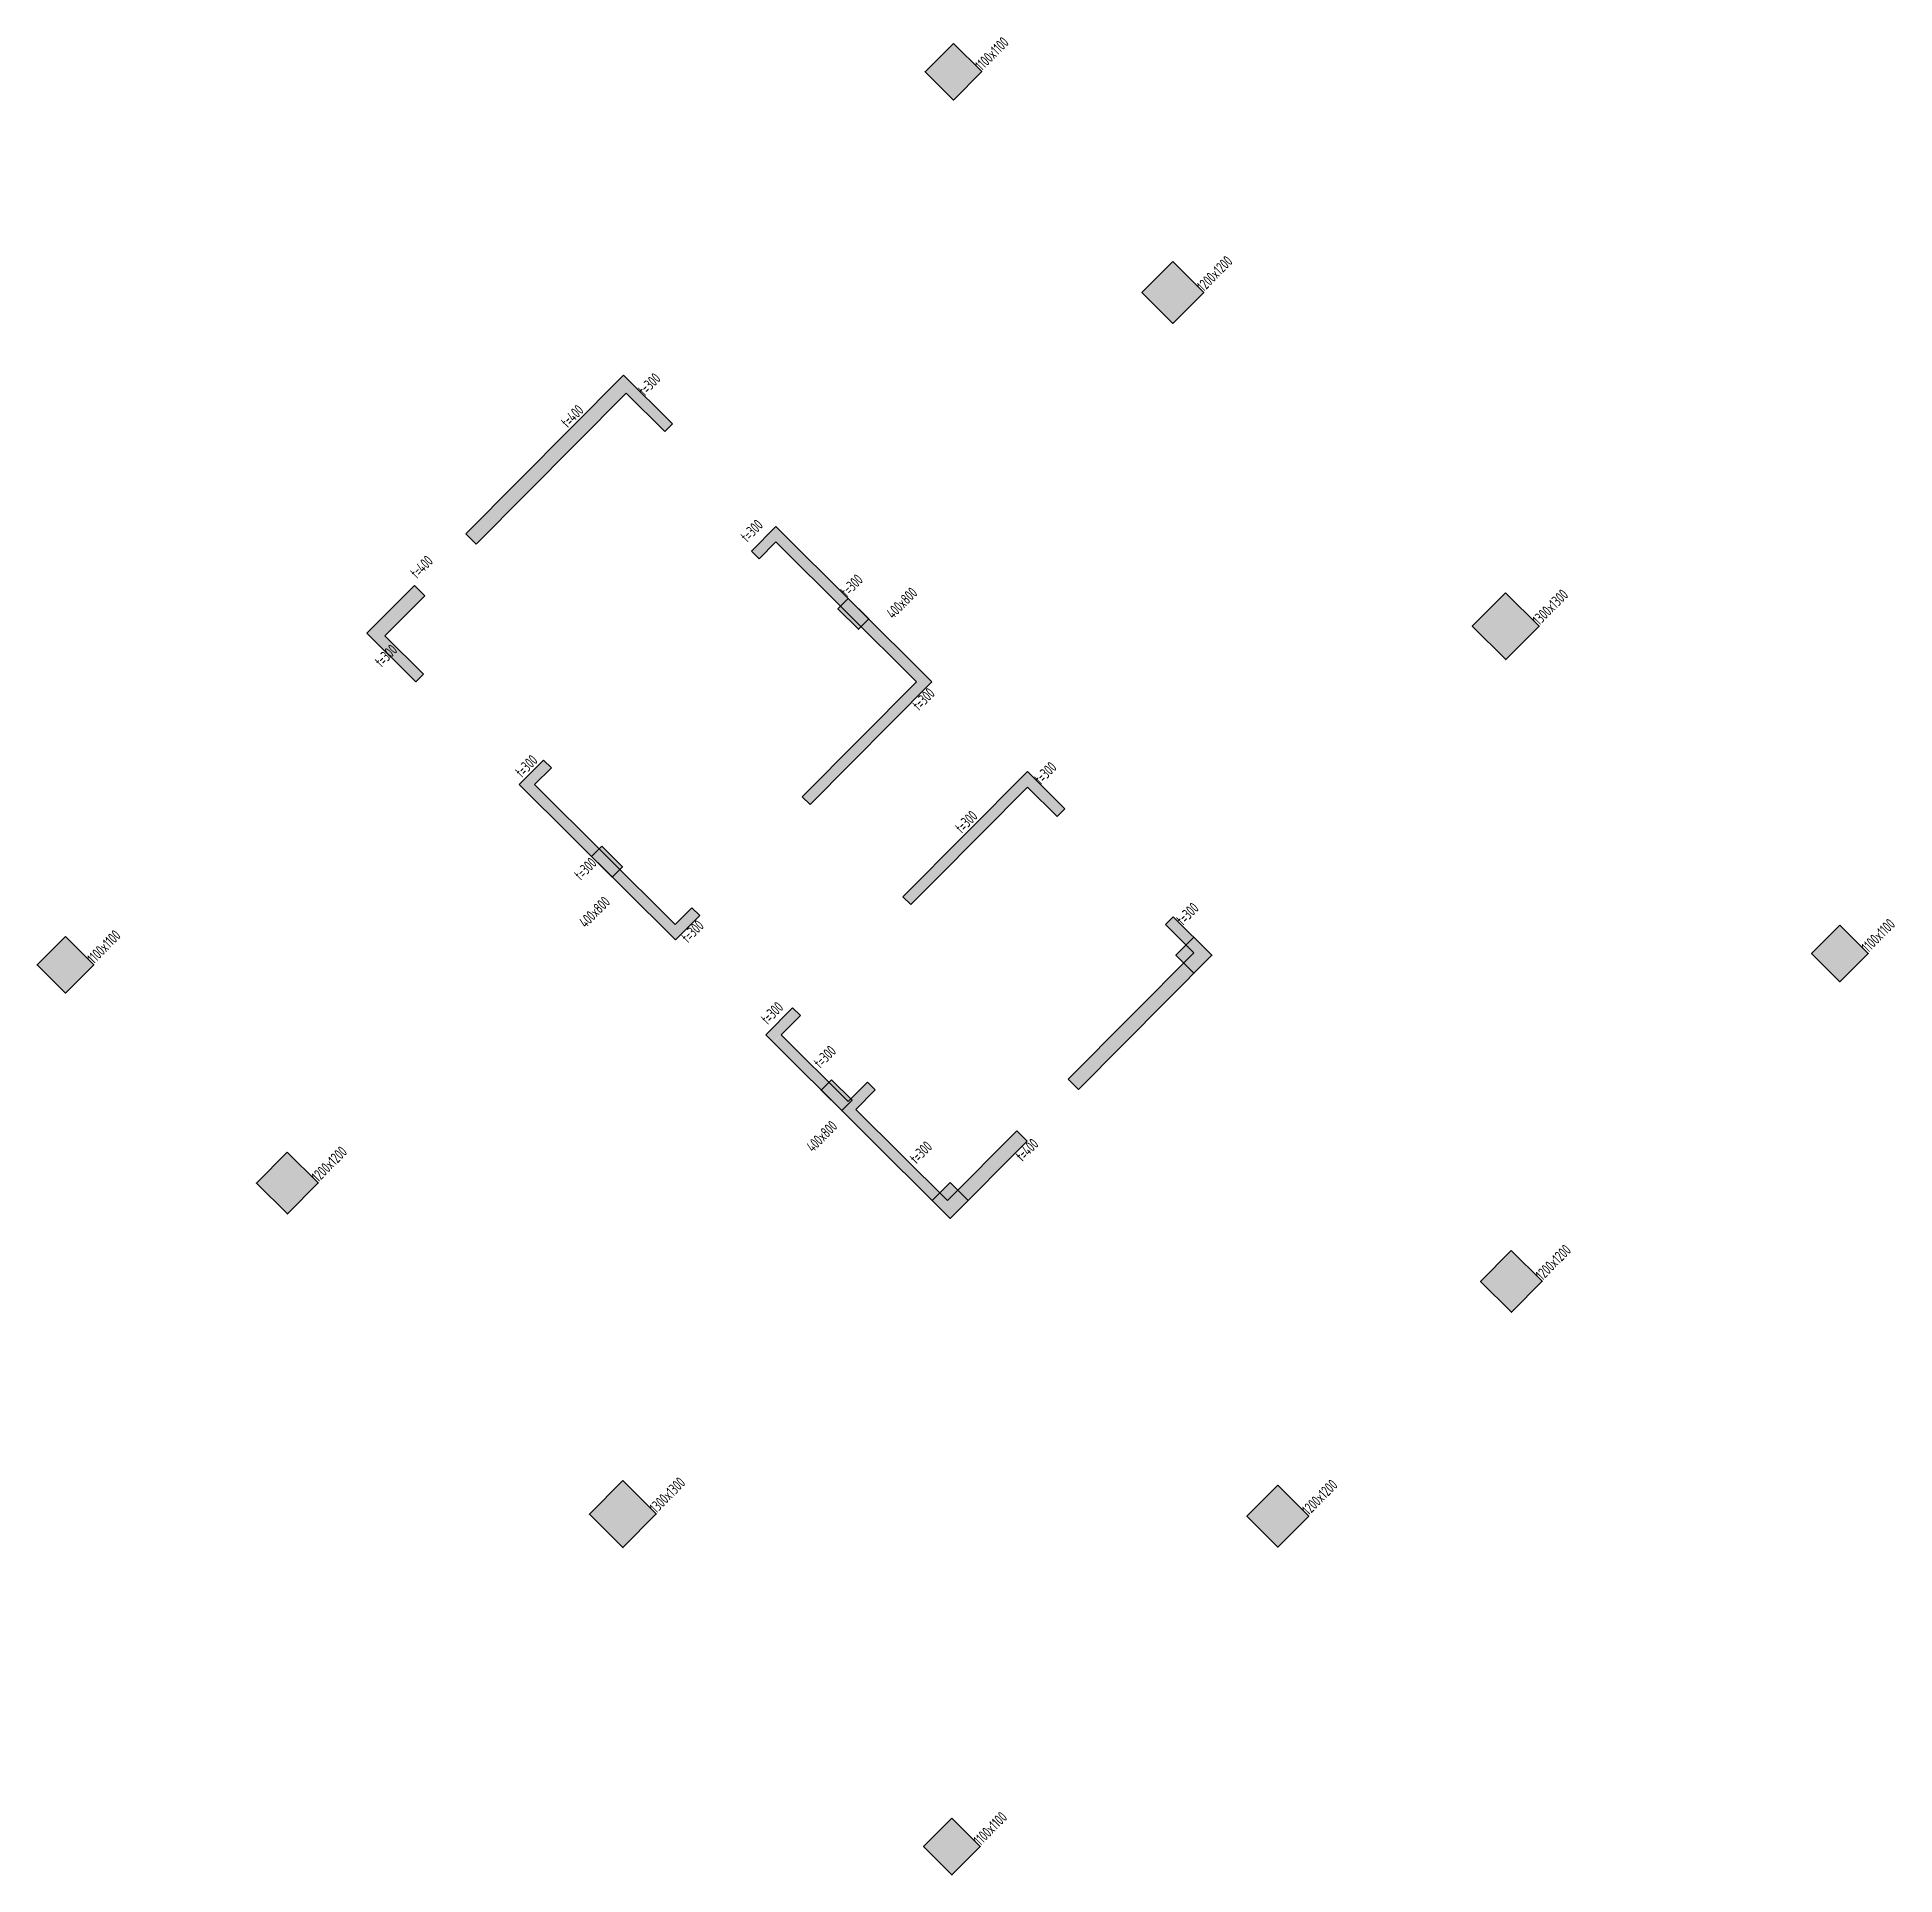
# Model space of a CAD drawing. Extents: x 517158726 to 519536726, y 3499539182 to 3501239182.
# Drawn here: x 518475537 to 518526579, y 3500212409 to 3500262892 of the extents above; entities that cross this region are included whole.
import ezdxf
from ezdxf.enums import TextEntityAlignment as Align

# ---------------------------------------------------------------- set-up
doc = ezdxf.new("R2010")
doc.units = 0
doc.header["$LTSCALE"] = 500
doc.header["$MEASUREMENT"] = 0
doc.layers.get('0').update_dxf_attribs({"linetype": 'CONTINUOUS'})
for name, color, linetype, plot in [('__覆盖_A10-1楼地上客房部分轴网（1：100）_TEN25IWP$0$C-XREF-SLCT', 7, 'CONTINUOUS', False), ('C-XREF-SLCT', 7, 'CONTINUOUS', False), ('S_POST_OTHE', 110, 'CONTINUOUS', False)]:
    doc.layers.add(name, color=color, linetype=linetype, plot=plot)
for name, color, linetype in [('S_COLU', 2, 'CONTINUOUS'), ('S_COLU_HACH', 15, 'CONTINUOUS'), ('S_WALL', 2, 'CONTINUOUS'), ('S_WALL_HACH', 30, 'CONTINUOUS')]:
    doc.layers.add(name, color=color, linetype=linetype)
doc.styles.add('__覆盖_A10-1楼地上客房部分轴网（1：100）_TEN25IWP$0$Acs', font='Tssdeng.shx', dxfattribs={"width": 0.7, "bigfont": 'Tssdchn.shx'})
doc.styles.add('Acs', font='STFANGSO.TTF', dxfattribs={"width": 0.7})
doc.styles.add('TH-STYLE3', font='tssdeng.shx', dxfattribs={"width": 0.7, "bigfont": 'tssdchn.shx'})

msp = doc.modelspace()

# ---------------------------------------------------------------- texts
at = {"layer": 'S_POST_OTHE', "style": 'TH-STYLE3', "width": 0.7}
for s, p in [('1100x1100', (518501492, 3500261944)), ('1200x1200', (518507589, 3500255880)), ('1300x1300', (518516807, 3500246713)), ('1100x1100', (518525847, 3500237722)), ('1100x1100', (518477093, 3500237411)), ('1200x1200', (518483261, 3500231418)), ('1200x1200', (518516892, 3500228717)), ('1300x1300', (518492549, 3500222322)), ('1200x1200', (518510475, 3500222265)), ('1100x1100', (518501449, 3500213189))]:
    msp.add_text(s, height=300, rotation=45.1571, dxfattribs=at).set_placement(p)
for s, p in [('t=300', (518492464, 3500253250)), ('t=400', (518486206, 3500248234)), ('t=300', (518498023, 3500247722)), ('400x800', (518499401, 3500247244)), ('t=300', (518485228, 3500245794)), ('t=300', (518499998, 3500244602)), ('t=300', (518489085, 3500242762)), ('t=300', (518503344, 3500242571)), ('t=300', (518501171, 3500241230)), ('400x800', (518490957, 3500238754)), ('t=300', (518507250, 3500238702)), ('t=300', (518493651, 3500238221)), ('t=300', (518495835, 3500235978)), ('t=300', (518497285, 3500234776)), ('400x800', (518497201, 3500232593)), ('t=300', (518499926, 3500232150)), ('t=400', (518502842, 3500232218))]:
    msp.add_text(s, height=300, rotation=45.1571, dxfattribs=at).set_placement(p, align=Align.CENTER)
for s, p in [('t=400', (518490133, 3500252587)), ('t=300', (518495064, 3500249438)), ('t=300', (518490493, 3500240150))]:
    msp.add_text(s, height=300, rotation=45.1571, dxfattribs=at).set_placement(p, align=Align.TOP_CENTER)

# ---------------------------------------------------------------- blocks, each defined once
blk = doc.blocks.new('AcsAcadShareArea')
for points in [[(0, 0), (118900, 0), (118900, 85000), (0, 85000)], [(6892.9, 0), (28409.4, 0), (28409.4, 2708.4), (6892.9, 2708.4)], [(0, 0), (6892.9, 0), (6892.9, 2699.2), (0, 2699.2)], [(0, 733), (0, 733), (0, 0), (0, 0)]]:
    blk.add_lwpolyline(points, close=True)
at = {"insert": (596.8, 1991.4), "char_height": 1000, "width": 6073.9, "attachment_point": 1, "style": 'Acs'}
blk.add_mtext('唯一编号：', dxfattribs=at)
at = {"style": 'Acs', "width": 0.8}
blk.add_attdef('唯一编号', (7537.4, 860.8), '', height=1000, dxfattribs=at)
blk = doc.blocks.new('__覆盖_A10-1楼地上客房部分轴网（1：100）_TEN25IWP$0$AcsAcadShareArea')
for points in [[(0, 0), (118900, 0), (118900, 85000), (0, 85000)], [(6892.9, 0), (28409.4, 0), (28409.4, 2708.4), (6892.9, 2708.4)], [(0, 0), (6892.9, 0), (6892.9, 2699.2), (0, 2699.2)], [(0, 733), (0, 733), (0, 0), (0, 0)]]:
    blk.add_lwpolyline(points, close=True)
at = {"insert": (596.8, 1991.4), "char_height": 1000, "width": 6073.9, "attachment_point": 1, "style": '__覆盖_A10-1楼地上客房部分轴网（1：100）_TEN25IWP$0$Acs'}
blk.add_mtext('唯一编号：', dxfattribs=at)
at = {"style": '__覆盖_A10-1楼地上客房部分轴网（1：100）_TEN25IWP$0$Acs', "width": 0.8}
blk.add_attdef('唯一编号', (7537.4, 860.8), '', height=1000, dxfattribs=at)

# ---------------------------------------------------------------- linework, layer by layer
at = {"layer": 'S_COLU', "linetype": 'ByBlock', "lineweight": 35}
for points in [[(518500712, 3500262720), (518499936, 3500261940), (518500716, 3500261164), (518501492, 3500261944)], [(518506738, 3500256726), (518505892, 3500255875), (518506743, 3500255029), (518507589, 3500255880)], [(518497819, 3500247474), (518497537, 3500247190), (518498104, 3500246626), (518498386, 3500246910)], [(518515885, 3500247630), (518514968, 3500246708), (518515890, 3500245791), (518516807, 3500246713)], [(518491049, 3500240667), (518490767, 3500240384), (518491335, 3500239819), (518491617, 3500240103)], [(518525067, 3500238498), (518524292, 3500237718), (518525072, 3500236942), (518525847, 3500237722)], [(518476313, 3500238187), (518475537, 3500237407), (518476317, 3500236631), (518477093, 3500237411)], [(518507320, 3500238166), (518506826, 3500237670), (518507322, 3500237176), (518507816, 3500237673)], [(518497360, 3500234250), (518497078, 3500233966), (518497645, 3500233402), (518497928, 3500233686)], [(518482410, 3500232264), (518481564, 3500231413), (518482415, 3500230567), (518483261, 3500231418)], [(518500621, 3500231430), (518500127, 3500230934), (518500623, 3500230440), (518501117, 3500230937)], [(518516041, 3500229563), (518515195, 3500228713), (518516045, 3500227866), (518516892, 3500228717)], [(518491628, 3500223238), (518490711, 3500222317), (518491633, 3500221400), (518492549, 3500222322)], [(518509624, 3500223111), (518508778, 3500222260), (518509629, 3500221414), (518510475, 3500222265)], [(518500669, 3500213965), (518499893, 3500213185), (518500673, 3500212409), (518501449, 3500213189)]]:
    msp.add_lwpolyline(points, close=True, dxfattribs=at)
at = {"layer": 'S_COLU_HACH', "ltscale": 3}
for points in [[(518499936, 3500261940), (518500716, 3500261164), (518500712, 3500262720), (518501492, 3500261944)], [(518505892, 3500255875), (518506743, 3500255029), (518506738, 3500256726), (518507589, 3500255880)], [(518497537, 3500247190), (518498104, 3500246626), (518497819, 3500247474), (518498386, 3500246910)], [(518514968, 3500246708), (518515890, 3500245791), (518515885, 3500247630), (518516807, 3500246713)], [(518490767, 3500240384), (518491335, 3500239819), (518491049, 3500240667), (518491617, 3500240103)], [(518524292, 3500237718), (518525072, 3500236942), (518525067, 3500238498), (518525847, 3500237722)], [(518475537, 3500237407), (518476317, 3500236631), (518476313, 3500238187), (518477093, 3500237411)], [(518506826, 3500237670), (518507322, 3500237176), (518507320, 3500238166), (518507816, 3500237673)], [(518497078, 3500233966), (518497645, 3500233402), (518497360, 3500234250), (518497928, 3500233686)], [(518481564, 3500231413), (518482415, 3500230567), (518482410, 3500232264), (518483261, 3500231418)], [(518500127, 3500230934), (518500623, 3500230440), (518500621, 3500231430), (518501117, 3500230937)], [(518515195, 3500228713), (518516045, 3500227866), (518516041, 3500229563), (518516892, 3500228717)], [(518490711, 3500222317), (518491633, 3500221400), (518491628, 3500223238), (518492549, 3500222322)], [(518508778, 3500222260), (518509629, 3500221414), (518509624, 3500223111), (518510475, 3500222265)], [(518499893, 3500213185), (518500673, 3500212409), (518500669, 3500213965), (518501449, 3500213189)]]:
    msp.add_solid(points, dxfattribs=at)
at = {"layer": 'S_WALL', "linetype": 'ByBlock'}
for points in [[(518487597, 3500248966), (518487597, 3500248966), (518491722, 3500253114), (518492786, 3500252056), (518492997, 3500252269), (518491650, 3500253609), (518487313, 3500249248), (518487597, 3500248966)], [(518502746, 3500242715), (518499326, 3500239276), (518499539, 3500239064), (518499997, 3500239525), (518499997, 3500239525), (518499997, 3500239525), (518500209, 3500239738), (518500209, 3500239738), (518500209, 3500239738), (518502748, 3500242290), (518503563, 3500241479), (518503775, 3500241692), (518502746, 3500242715), (518502746, 3500242715), (518502746, 3500242715)], [(518504149, 3500233986), (518507816, 3500237673), (518506753, 3500238730), (518506541, 3500238518), (518507321, 3500237742), (518503866, 3500234268), (518504149, 3500233986)], [(518502739, 3500232567), (518502455, 3500232850), (518500551, 3500230935), (518498034, 3500233438), (518498563, 3500233970), (518498350, 3500234182), (518497822, 3500233650), (518495978, 3500235483), (518496507, 3500236015), (518496294, 3500236227), (518495554, 3500235482), (518500623, 3500230440), (518502739, 3500232567)]]:
    msp.add_lwpolyline(points, dxfattribs=at)
for points in [[(518496774, 3500241814), (518500123, 3500245182), (518495834, 3500249448), (518495164, 3500248775), (518495376, 3500248563), (518495835, 3500249024), (518499699, 3500245181), (518496561, 3500242026)], [(518486187, 3500247548), (518485903, 3500247830), (518484599, 3500246518), (518485946, 3500245179), (518486157, 3500245391), (518485094, 3500246449)], [(518493072, 3500238092), (518493742, 3500238765), (518493529, 3500238977), (518493071, 3500238516), (518489206, 3500242359), (518489665, 3500242820), (518489452, 3500243032), (518488782, 3500242358)]]:
    msp.add_lwpolyline(points, close=True, dxfattribs=at)
at = {"layer": 'S_WALL_HACH', "ltscale": 3}
for points in [[(518487597, 3500248966), (518487313, 3500249248), (518491722, 3500253114), (518491439, 3500253396)], [(518492786, 3500252056), (518492997, 3500252269), (518491439, 3500253396), (518491650, 3500253609)], [(518495376, 3500248563), (518495164, 3500248775), (518495835, 3500249024), (518495622, 3500249236)], [(518495622, 3500249236), (518495834, 3500249448), (518499912, 3500244969), (518500123, 3500245182)], [(518484882, 3500246236), (518484599, 3500246518), (518486187, 3500247548), (518485903, 3500247830)], [(518486157, 3500245391), (518485946, 3500245179), (518485094, 3500246449), (518484882, 3500246236)], [(518496561, 3500242026), (518496774, 3500241814), (518499699, 3500245181), (518499912, 3500244969)], [(518488994, 3500242571), (518488782, 3500242358), (518493283, 3500238304), (518493072, 3500238092)], [(518488994, 3500242571), (518489206, 3500242359), (518489452, 3500243032), (518489665, 3500242820)], [(518503563, 3500241479), (518503775, 3500241692), (518502535, 3500242502), (518502746, 3500242715)], [(518499539, 3500239064), (518499326, 3500239276), (518502748, 3500242290), (518502535, 3500242502)], [(518493071, 3500238516), (518493283, 3500238304), (518493529, 3500238977), (518493742, 3500238765)], [(518506541, 3500238518), (518506753, 3500238730), (518507321, 3500237742), (518507532, 3500237955)], [(518507532, 3500237955), (518507816, 3500237673), (518503866, 3500234268), (518504149, 3500233986)], [(518495766, 3500235271), (518495554, 3500235482), (518496507, 3500236015), (518496294, 3500236227)], [(518500835, 3500230653), (518500623, 3500230440), (518495978, 3500235483), (518495766, 3500235271)], [(518497822, 3500233650), (518498034, 3500233438), (518498350, 3500234182), (518498563, 3500233970)], [(518500835, 3500230653), (518500551, 3500230935), (518502739, 3500232567), (518502455, 3500232850)]]:
    msp.add_solid(points, dxfattribs=at)

# ---------------------------------------------------------------- block references
at = {"layer": '__覆盖_A10-1楼地上客房部分轴网（1：100）_TEN25IWP$0$C-XREF-SLCT', "xscale": 20, "yscale": 20, "zscale": 20}
msp.add_blockref('__覆盖_A10-1楼地上客房部分轴网（1：100）_TEN25IWP$0$AcsAcadShareArea', (517158726, 3499539182), dxfattribs=at).add_auto_attribs({'唯一编号': '1#楼地上客房部分轴网（1：100）'})
at = {"layer": 'C-XREF-SLCT', "xscale": 20, "yscale": 20, "zscale": 20}
msp.add_blockref('AcsAcadShareArea', (517158726, 3499539182), dxfattribs=at).add_auto_attribs({'唯一编号': 'colu'})

msp.set_redraw_order([(e.dxf.handle, doc.entitydb.next_handle()) for e in msp.query("TEXT MTEXT ATTDEF DIMENSION ARC_DIMENSION")])  # texts and dimensions are drawn at this point

doc.saveas('drawing.dxf')
